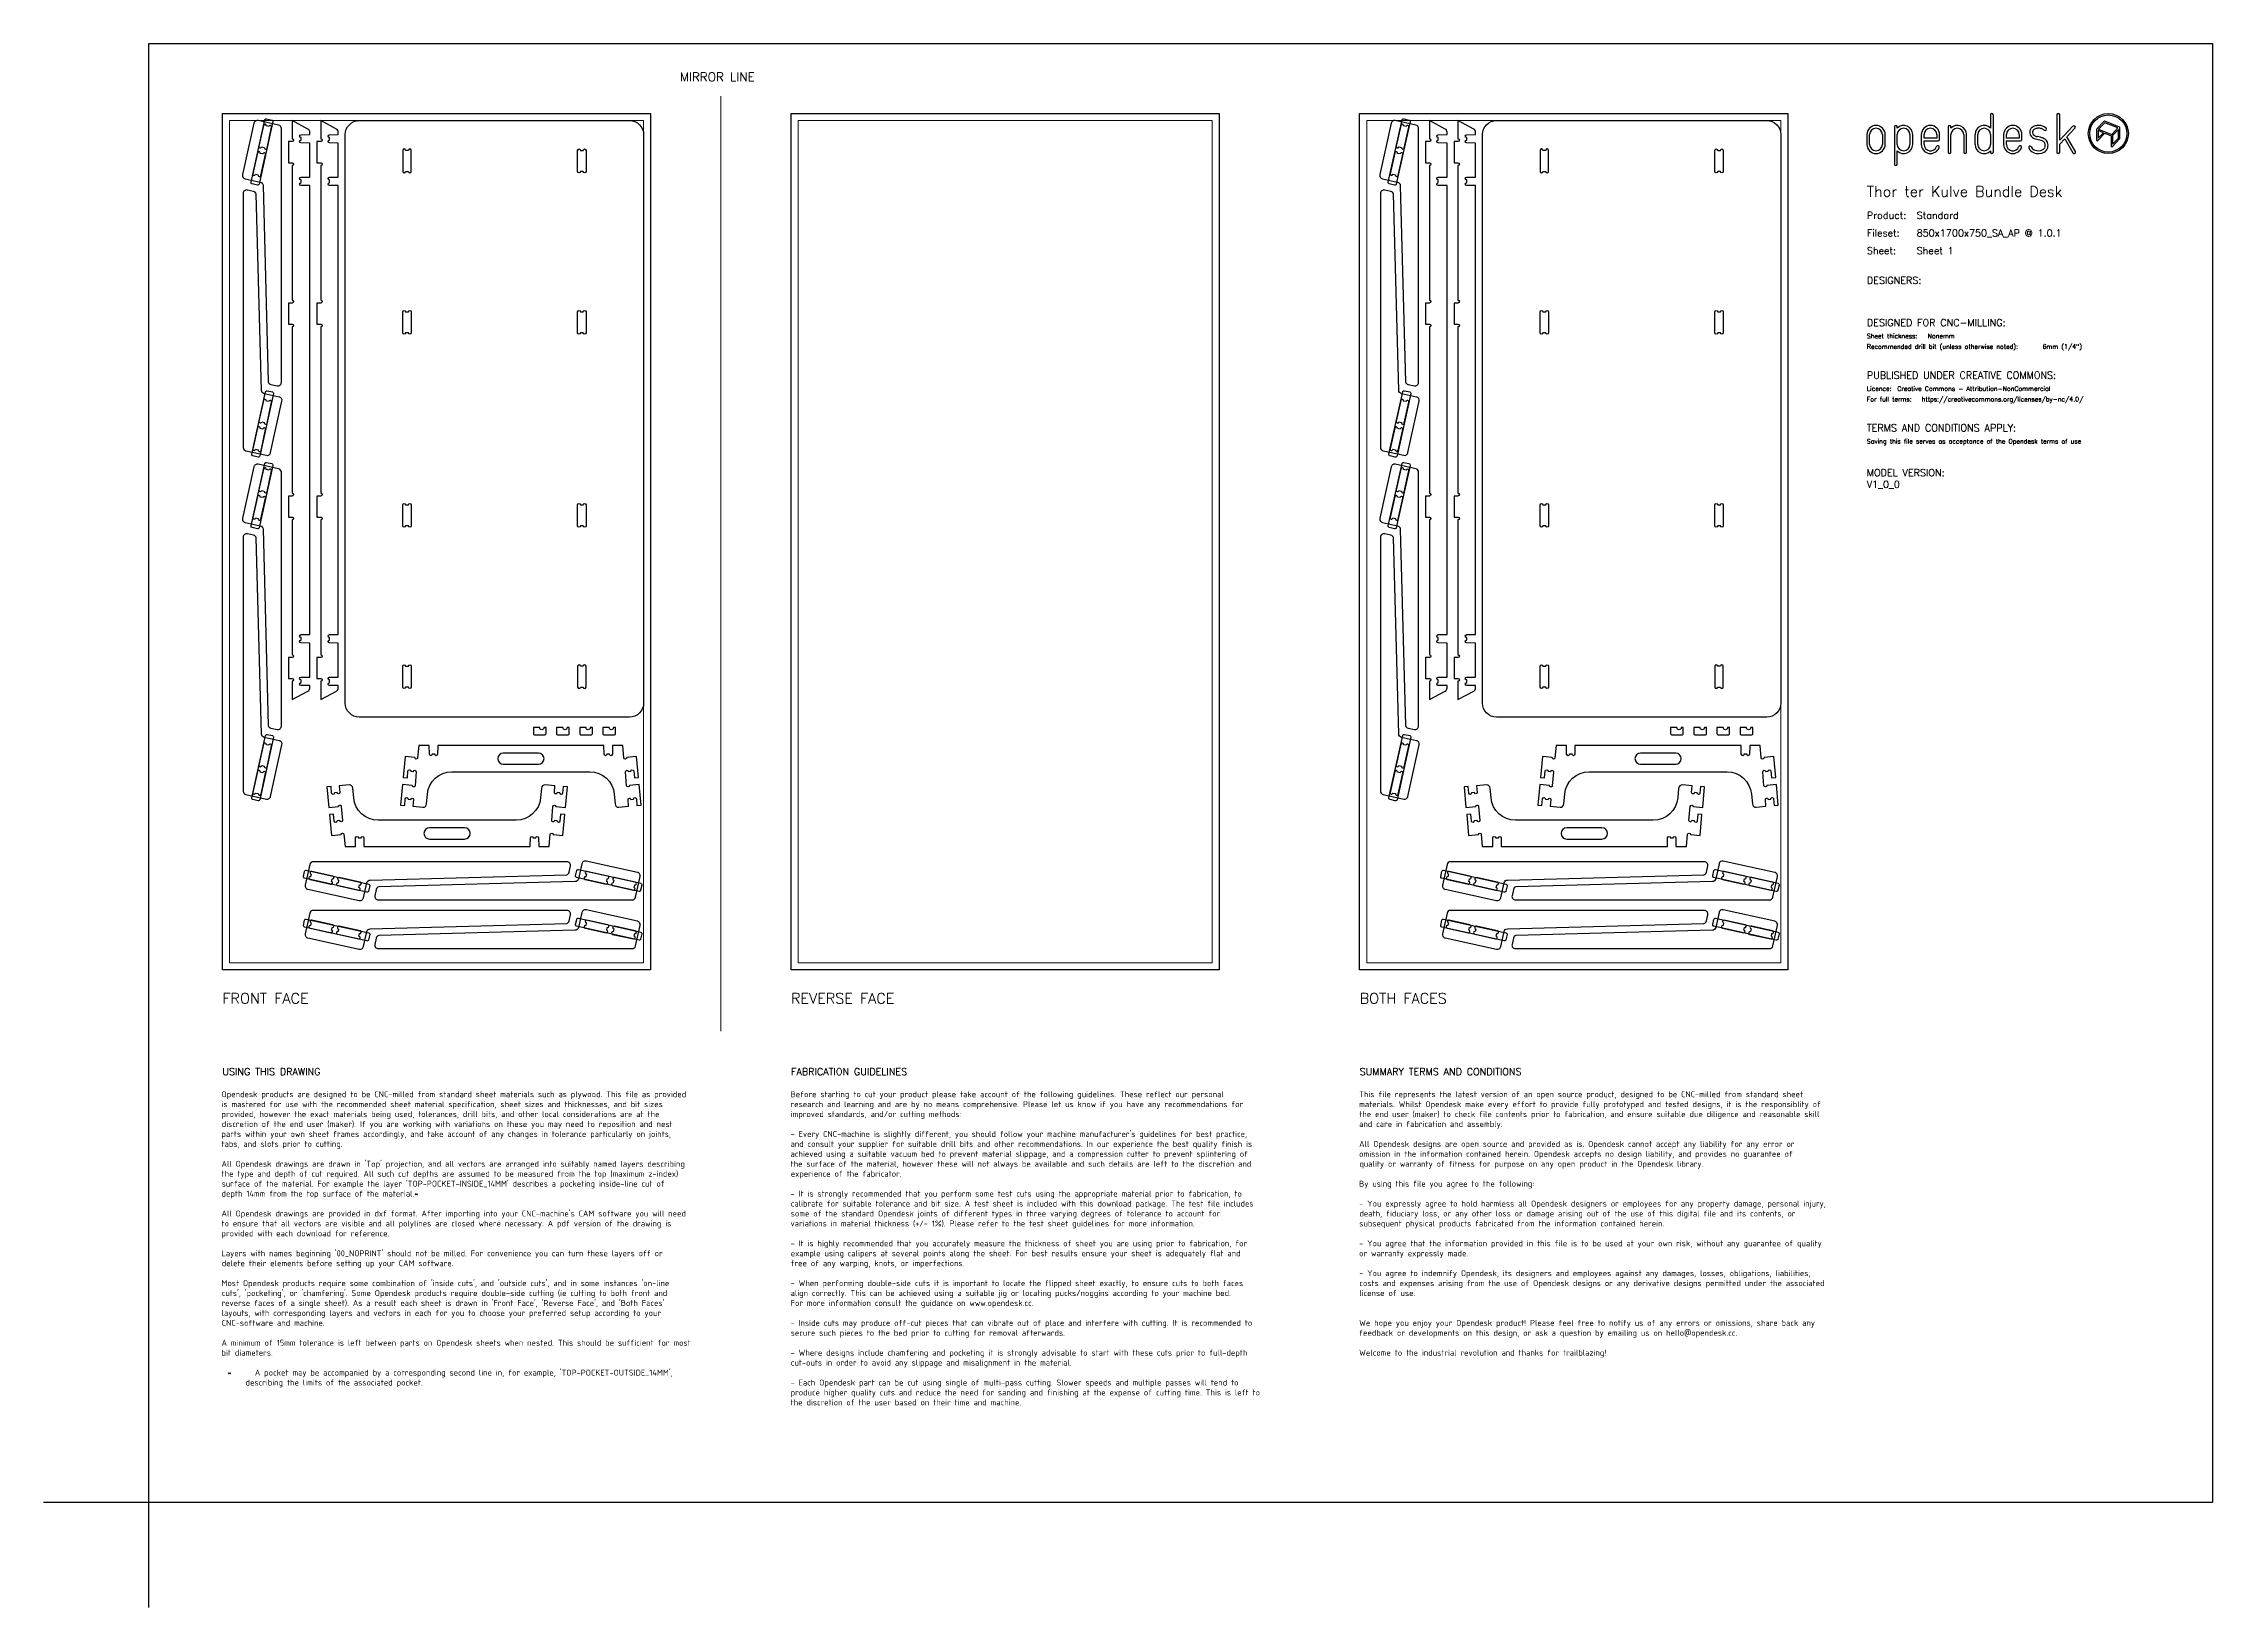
# Model space of a CAD drawing. Header units: millimetres. Extents: x -300 to 5880, y -300 to 4158.
import ezdxf
from ezdxf.enums import TextEntityAlignment as Align

# ---------------------------------------------------------------- set-up
doc = ezdxf.new("R2010")
doc.units = ezdxf.units.MM
doc.layers.add('00-NOPRINT_TEXT', color=7, linetype='Continuous', lineweight=25)
doc.layers.add('00_NOPRINT_TOLERANCE', color=7, linetype='Continuous', lineweight=5)
for name, color, linetype, lineweight, true_color in [('BOARD_$TH-NOMINAL', 3, 'Continuous', 30, 0x00ff00), ('TOP-CUT-INSIDE_24.000MM', 5, 'Continuous', 25, 0x0300ff), ('TOP-CUT-OUTSIDE_24.000MM', 140, 'Continuous', 25, 0x00a2ff), ('TOP-POCKET-INSIDE_11.700MM', 120, 'Continuous', 25, 0x00ffab), ('TOP-POCKET-INSIDE_12.000MM', 140, 'Continuous', 25, 0x00b1ff)]:
    doc.layers.add(name, color=color, linetype=linetype, lineweight=lineweight, true_color=true_color)
doc.layers.add('TOP-CHAMFER-ONLINE_14MM', color=66, linetype='Continuous', true_color=0x518017)
doc.styles.add('OD-ISOCP-17_221', font='isocp.shx')
doc.styles.add('OD-ISOCP-17_222', font='isocp.shx')
doc.styles.add('OD-ISOCP-17_223', font='isocp.shx')
doc.styles.add('OD-ISOCP-17_224', font='isocp.shx')
doc.styles.add('OD-ISOCP-17_225', font='isocp.shx')
doc.styles.add('OD-ISOCP-17_226', font='isocp.shx')
doc.styles.add('OD-ISOCP-17_227', font='isocp.shx')
doc.styles.add('OD-ISOCP-17_228', font='isocp.shx')
doc.styles.add('OD-ISOCP-17_229', font='isocp.shx')
doc.styles.add('OD-ISOCP-17_230', font='isocp.shx')
doc.styles.add('OD-ISOCP-17_231', font='isocp.shx')
doc.styles.add('OD-ISOCP-17_232', font='isocp.shx')
doc.styles.add('OD-ISOCP-17_233', font='isocp.shx')
doc.styles.add('OD-ISOCP-17_234', font='isocp.shx')
doc.styles.add('OD-ISOCP-17_235', font='isocp.shx')
doc.styles.add('OD-ISOCP-17_236', font='isocp.shx')
doc.styles.add('OD-ISOCP-17_237', font='isocp.shx')
doc.styles.add('OD-ISOCP-17_238', font='isocp.shx')
doc.styles.add('OD-ISOCP-17_239', font='isocp.shx')
doc.styles.add('OD-ISOCP-17_240', font='isocp.shx')
doc.styles.add('OD-ISOCP-17_241', font='isocp.shx')
doc.styles.add('OD-ISOCP-17_242', font='isocp.shx')
doc.styles.add('OD-ISOCP-17_243', font='isocp.shx')
doc.styles.add('OD-ISOCP-17_244', font='isocp.shx')
doc.styles.add('OD-ISOCP-17_245', font='isocp.shx')
doc.styles.add('OD-ISOCP-17_246', font='isocp.shx')
doc.styles.add('OD-ISOCP-17_247', font='isocp.shx')
doc.styles.add('OD-ISOCP-17_248', font='isocp.shx')
doc.styles.add('OD-ISOCP-17_249', font='isocp.shx')
doc.styles.add('OD-ISOCP-17_250', font='isocp.shx')
doc.styles.add('OD-ISOCP-17_251', font='isocp.shx')
doc.styles.add('OD-ISOCP-17_252', font='isocp.shx')
doc.styles.add('OD-ISOCP-17_253', font='isocp.shx')
doc.styles.add('OD-ISOCP-17_254', font='isocp.shx')
doc.styles.add('OD-ISOCP-17_255', font='isocp.shx')
doc.styles.add('OD-ISOCP-17_256', font='isocp.shx')
doc.styles.add('OD-ISOCP-17_257', font='isocp.shx')
doc.styles.add('OD-ISOCP-17_258', font='isocp.shx')
doc.styles.add('OD-ISOCP-17_259', font='isocp.shx')
doc.styles.add('OD-ISOCP-17_260', font='isocp.shx')
doc.styles.add('OD-ISOCP-17_261', font='isocp.shx')
doc.styles.add('OD-ISOCP-17_262', font='isocp.shx')
doc.styles.add('OD-ISOCP-17_263', font='isocp.shx')
doc.styles.add('OD-ISOCP-17_264', font='isocp.shx')
doc.styles.add('OD-ISOCP-17_265', font='isocp.shx')
doc.styles.add('OD-ISOCP-17_266', font='isocp.shx')
doc.styles.add('OD-ISOCP-17_267', font='isocp.shx')
doc.styles.add('OD-ISOCP-17_268', font='isocp.shx')
doc.styles.add('OD-ISOCP-17_269', font='isocp.shx')
doc.styles.add('OD-ISOCP-17_270', font='isocp.shx')
doc.styles.add('OD-ISOCP-17_271', font='isocp.shx')
doc.styles.add('OD-ISOCP-17_272', font='isocp.shx')
doc.styles.add('OD-ISOCP-17_273', font='isocp.shx')
doc.styles.add('OD-ISOCP-17_274', font='isocp.shx')
doc.styles.add('OD-ISOCP-17_275', font='isocp.shx')
doc.styles.add('OD-ISOCP-17_276', font='isocp.shx')
doc.styles.add('OD-ISOCP-17_277', font='isocp.shx')
doc.styles.add('OD-ISOCP-17_278', font='isocp.shx')
doc.styles.add('OD-ISOCP-17_279', font='isocp.shx')
doc.styles.add('OD-ISOCP-17_280', font='isocp.shx')
doc.styles.add('OD-ISOCP-17_281', font='isocp.shx')
doc.styles.add('OD-ISOCP-17_282', font='isocp.shx')
doc.styles.add('OD-ISOCP-17_283', font='isocp.shx')
doc.styles.add('OD-ISOCP-17_284', font='isocp.shx')
doc.styles.add('OD-ISOCP-17_285', font='isocp.shx')
doc.styles.add('OD-ISOCP-17_286', font='isocp.shx')
doc.styles.add('OD-ISOCP-17_287', font='isocp.shx')
doc.styles.add('OD-ISOCP-17_288', font='isocp.shx')
doc.styles.add('OD-SIMPLEX-13_86', font='simplex.shx')
doc.styles.add('OD-SIMPLEX-20_82', font='simplex.shx')
doc.styles.add('OD-SIMPLEX-20_86', font='simplex.shx')
doc.styles.add('OD-SIMPLEX-20_87', font='simplex.shx')
doc.styles.add('OD-SIMPLEX-20_88', font='simplex.shx')
doc.styles.add('OD-SIMPLEX-25_89', font='simplex.shx')
doc.styles.add('OD-SIMPLEX-30_83', font='simplex.shx')
doc.styles.add('OD-SIMPLEX-30_87', font='simplex.shx')
doc.styles.add('OD-SIMPLEX-30_88', font='simplex.shx')
doc.styles.add('OD-SIMPLEX-30_89', font='simplex.shx')

# ---------------------------------------------------------------- blocks, each defined once
blk = doc.blocks.new('Borders Opendesk_7')
at = {"layer": '00-NOPRINT_TEXT'}
for p, q in [((0, 4158), (5880, 4158)), ((0, 0), (0, 4158)), ((5880, 4158), (5880, 0)), ((4895, 3898), (4895, 3870.1)), ((4902.9, 3870.1), (4902.9, 3898)), ((4939.3, 3898), (4939.3, 3870.1)), ((4947.3, 3870.1), (4947.3, 3898)), ((4973.4, 3920.1), (4973.4, 3814.1)), ((4981.3, 3916.7), (4981.3, 3920.1)), ((4981.3, 3870.1), (4981.3, 3898)), ((5017.7, 3898), (5017.7, 3870.1)), ((5025.6, 3870.1), (5025.6, 3898)), ((5050, 3898), (5050, 3870.1)), ((5058, 3888.1), (5058, 3898)), ((5094.4, 3898), (5094.4, 3888.1)), ((5102.3, 3884.1), (5102.3, 3898)), ((5126.6, 3920.1), (5126.6, 3848)), ((5134.5, 3916.7), (5134.5, 3920.1)), ((5134.5, 3848), (5134.5, 3898)), ((5170.9, 3898), (5170.9, 3848)), ((5178.9, 3848), (5178.9, 3898)), ((5203, 3898), (5203, 3870.1)), ((5211, 3870.1), (5211, 3898)), ((5247.4, 3954), (5247.4, 3916.7)), ((5247.4, 3898), (5247.4, 3870.1)), ((5255.3, 3848), (5255.3, 3954)), ((5284.6, 3898), (5284.6, 3870.1)), ((5292.6, 3888.1), (5292.6, 3898)), ((5329, 3898), (5329, 3888.1)), ((5336.9, 3884.1), (5336.9, 3898)), ((5436.4, 3954), (5436.4, 3848)), ((5444.4, 3881.9), (5444.4, 3954)), ((5482.1, 3922), (5444.4, 3881.9)), ((5464.8, 3892.1), (5487.9, 3916.6)), ((5549.5, 3912.6), (5549.5, 3882.2)), ((5570.5, 3935.8), (5550.1, 3914)), ((5553.1, 3880.8), (5572.9, 3901.9)), ((5553.7, 3909.6), (5553.7, 3887.4)), ((5568.8, 3903.5), (5553.7, 3909.6)), ((5553.7, 3887.4), (5568.8, 3903.5)), ((5572.6, 3931.9), (5555.2, 3913.4)), ((5555.2, 3913.4), (5592.6, 3898.3)), ((5610, 3916.9), (5572.6, 3931.9)), ((5614.4, 3919.6), (5572.8, 3936.3)), ((5572.9, 3901.9), (5591.1, 3894.5)), ((5591.1, 3894.5), (5591.1, 3865.5)), ((5592.6, 3898.3), (5610, 3916.9)), ((5611.5, 3912.4), (5595.2, 3895.1)), ((5595.2, 3895.1), (5595.2, 3870.7)), ((5611.5, 3888.1), (5611.5, 3912.4)), ((5615.7, 3887.3), (5615.7, 3917.6)), ((4981.3, 3814.1), (4981.3, 3851.4)), ((5094.4, 3888.1), (5058, 3888.1)), ((5058, 3870.1), (5058, 3880.1)), ((5058, 3880.1), (5098.3, 3880.1)), ((5247.4, 3851.4), (5247.4, 3848)), ((5329, 3888.1), (5292.6, 3888.1)), ((5292.6, 3870.1), (5292.6, 3880.1)), ((5292.6, 3880.1), (5332.9, 3880.1)), ((5444.4, 3870.4), (5459.1, 3886)), ((5444.4, 3848), (5444.4, 3870.4)), ((5459.1, 3886), (5482.1, 3846)), ((5489, 3850), (5464.8, 3892.1)), ((5594.7, 3864.1), (5615.1, 3885.8)), ((5595.2, 3870.7), (5611.5, 3888.1)), ((0, 0), (-300, 0)), ((0, -300), (0, 0)), ((5880, 0), (0, 0))]:
    blk.add_line(p, q, dxfattribs=at)
for radius in [57, 52.9]:
    blk.add_circle((5582.9, 3901), radius, dxfattribs=at)
for centre, radius, start, end in [((5251.3, 3954), 3.97, 0, 180), ((5440.4, 3954), 3.97, 0, 180), ((4921.1, 3898), 26.1, 0, 180), ((4921.1, 3898), 18.2, 0, 180), ((4977.3, 3920.1), 3.97, 0, 180), ((4999.5, 3898), 26.1, 0, 134.13157), ((4999.5, 3898), 18.2, 0, 180), ((5076.2, 3898), 26.1, 0, 180), ((5076.2, 3898), 18.2, 0, 180), ((5130.6, 3920.1), 3.97, 0, 180), ((5152.7, 3898), 26.1, 0, 134.13157), ((5152.7, 3898), 18.2, 0, 180), ((5229.2, 3898), 26.1, 45.86843, 180), ((5229.2, 3898), 18.2, 0, 180), ((5310.8, 3898), 26.1, 0, 180), ((5310.8, 3898), 18.2, 0, 180), ((5377.2, 3904.5), 18.3, 167.09639, 235.84532), ((5375.9, 3904.8), 16.9, 150.51394, 167.04891), ((5377.5, 3903.4), 19, 138.98821, 149.26699), ((5377.5, 3903.4), 19, 127.9168, 138.98821), ((5380.5, 3899.5), 24, 111.70118, 127.9168), ((5377.2, 3904.5), 10.3, 167.96032, 235.86134), ((5375.9, 3904.8), 8.99, 151.05191, 168.02381), ((5377.5, 3903.4), 11.1, 138.98821, 148.80915), ((5377.5, 3903.4), 11.1, 127.9168, 138.98821), ((5380.5, 3899.5), 16, 111.70118, 127.9168), ((5382, 3911.6), 18.9, 235.85111, 248.09121), ((5383.5, 3891.9), 32.1, 90, 111.70118), ((5383.5, 3891.9), 24.2, 90, 111.70118), ((5388.7, 3928.4), 37, 248.09121, 257.53847), ((5383.5, 3878.8), 45.3, 80.71035, 90), ((5383.5, 3878.8), 37.3, 80.71035, 90), ((5385.9, 3893.2), 22.7, 71.50348, 80.71035), ((5385.9, 3893.2), 30.7, 71.50348, 80.71035), ((5387.1, 3896.7), 19, 61.03556, 71.50348), ((5387.1, 3896.7), 26.9, 61.03556, 71.50348), ((5387.1, 3896.7), 19, 46.7983, 61.03556), ((5387.1, 3896.7), 26.9, 46.7983, 61.03556), ((5402.8, 3913.5), 3.97, 226.7983, 46.7983), ((5485, 3919.3), 3.97, 316.71352, 136.71352), ((5551.6, 3912.6), 2.06, 136.76961, 180), ((5572, 3934.4), 2.06, 68.07144, 136.76961), ((5613.6, 3917.6), 2.06, 0, 68.07144), ((4921.1, 3870.1), 26.1, 180, 0), ((4921.1, 3870.1), 18.2, 180, 0), ((4999.5, 3870.1), 18.2, 180, 0), ((4999.5, 3870.1), 26.1, 225.86843, 0), ((5076.2, 3870.1), 26.1, 180, 340.02575), ((5076.2, 3870.1), 18.2, 180, 340.02575), ((5097, 3862.6), 3.97, 340.02575, 160.02575), ((5098.3, 3884.1), 3.97, 270, 0), ((5130.6, 3848), 3.97, 180, 0), ((5174.9, 3848), 3.97, 180, 0), ((5229.2, 3870.1), 26.1, 180, 314.13157), ((5229.2, 3870.1), 18.2, 180, 0), ((5251.3, 3848), 3.97, 180, 0), ((5310.8, 3870.1), 26.1, 180, 340.02575), ((5310.8, 3870.1), 18.2, 180, 340.02575), ((5331.6, 3862.6), 3.97, 340.02575, 160.02575), ((5332.9, 3884.1), 3.97, 270, 0), ((5359.7, 3861.7), 3.97, 24.78597, 204.78597), ((5380.2, 3871.2), 26.6, 204.78597, 247.9544), ((5380.2, 3871.2), 18.7, 204.78597, 247.9544), ((5382, 3911.6), 26.9, 235.85111, 248.09121), ((5383.5, 3879.3), 35.4, 247.9544, 298.20261), ((5388.7, 3928.4), 44.9, 248.09121, 257.53847), ((5383.5, 3879.3), 27.4, 247.9544, 298.20261), ((5300, 3526.6), 366.5, 76.19474, 77.53847), ((5300, 3526.6), 374.5, 76.19474, 77.53847), ((5372.7, 3822.5), 61.9, 69.1442, 76.19474), ((5372.7, 3822.5), 69.8, 69.1442, 76.19474), ((5389.5, 3866.6), 14.6, 38.92909, 69.1442), ((5390.6, 3866.1), 12.5, 298.20261, 343.80333), ((5389.5, 3866.6), 22.5, 38.92909, 69.1442), ((5390.6, 3866.1), 20.4, 298.20261, 343.80333), ((5393.9, 3870.2), 8.99, 17.58344, 38.92909), ((5385.6, 3867.6), 17.6, 343.80333, 17.58344), ((5393.9, 3870.2), 16.9, 17.58344, 38.92909), ((5385.6, 3867.6), 25.5, 343.80333, 17.58344), ((5440.4, 3848), 3.97, 180, 0), ((5485.5, 3848), 3.97, 209.84173, 29.84173), ((5551.6, 3882.2), 2.06, 180, 316.76961), ((5593.2, 3865.5), 2.06, 180, 316.76961), ((5613.6, 3887.3), 2.06, 316.76961, 0), ((4977.3, 3814.1), 3.97, 180, 0)]:
    blk.add_arc(centre, radius, start, end, dxfattribs=at)
at = {"layer": '00_NOPRINT_TOLERANCE', "ltscale": 0.379202}
for p, q in [((210, 3958), (1430, 3958)), ((210, 1518), (210, 3958)), ((1430, 3958), (1430, 1518)), ((1830, 3958), (3050, 3958)), ((1830, 1518), (1830, 3958)), ((3050, 3958), (3050, 1518)), ((3450, 3958), (4670, 3958)), ((3450, 1518), (3450, 3958)), ((4670, 3958), (4670, 1518)), ((1430, 1518), (210, 1518)), ((3050, 1518), (1830, 1518)), ((4670, 1518), (3450, 1518))]:
    blk.add_line(p, q, dxfattribs=at)
at = {"layer": '00_NOPRINT_TOLERANCE', "ltscale": 0.379043}
blk.add_line((1630, 1343.2), (1630, 4008), dxfattribs=at)
at = {"layer": '00_NOPRINT_TOLERANCE', "ltscale": 0.380876}
for p, q in [((230, 3938), (1410, 3938)), ((1850, 3938), (3030, 3938)), ((3470, 3938), (4650, 3938)), ((1410, 1538), (230, 1538)), ((3030, 1538), (1850, 1538)), ((4650, 1538), (3470, 1538))]:
    blk.add_line(p, q, dxfattribs=at)
at = {"layer": '00_NOPRINT_TOLERANCE', "ltscale": 0.380023}
for p, q in [((230, 1538), (230, 3938)), ((1410, 3938), (1410, 1538)), ((1850, 1538), (1850, 3938)), ((3030, 3938), (3030, 1538)), ((3470, 1538), (3470, 3938)), ((4650, 3938), (4650, 1538))]:
    blk.add_line(p, q, dxfattribs=at)
at = {"layer": 'BOARD_$TH-NOMINAL'}
for p, q in [((210, 3958), (1430, 3958)), ((210, 1518), (210, 3958)), ((1430, 3958), (1430, 1518)), ((1830, 3958), (3050, 3958)), ((1830, 1518), (1830, 3958)), ((3050, 3958), (3050, 1518)), ((3450, 3958), (4670, 3958)), ((3450, 1518), (3450, 3958)), ((4670, 3958), (4670, 1518)), ((1430, 1518), (210, 1518)), ((3050, 1518), (1830, 1518)), ((4670, 1518), (3450, 1518))]:
    blk.add_line(p, q, dxfattribs=at)
at = {"layer": '00-NOPRINT_TEXT'}
for s, height, style, p in [('MIRROR LINE', 25, 'OD-SIMPLEX-25_89', (1513.3, 4049.9)), ('Thor ter Kulve Bundle Desk', 30, 'OD-SIMPLEX-30_83', (4895, 3720.9)), ('Product:', 20, 'OD-SIMPLEX-20_82', (4895, 3657.9)), ('Standard', 20, 'OD-SIMPLEX-20_82', (5036.9, 3657.9)), ('Fileset:', 20, 'OD-SIMPLEX-20_82', (4895, 3607.7)), ('850x1700x750_SA_AP @ 1.0.1', 20, 'OD-SIMPLEX-20_82', (5036.9, 3607.6)), ('Sheet:', 20, 'OD-SIMPLEX-20_82', (4895, 3557.4)), ('Sheet 1', 20, 'OD-SIMPLEX-20_82', (5036.9, 3557.5)), ('DESIGNERS:', 20, 'OD-SIMPLEX-20_82', (4895, 3472.4)), ('DESIGNED FOR CNC-MILLING:', 20, 'OD-SIMPLEX-20_82', (4895, 3352.4)), ('Sheet thickness:', 13, 'OD-SIMPLEX-13_86', (4895, 3317.4)), ('Recommended drill bit (unless otherwise noted):', 13, 'OD-SIMPLEX-13_86', (4895, 3287.4)), ('Nonemm', 13, 'OD-SIMPLEX-13_86', (5068.3, 3317.4)), ('6mm (1/4")', 13, 'OD-SIMPLEX-13_86', (5395.5, 3287.4)), ('PUBLISHED UNDER CREATIVE COMMONS:', 20, 'OD-SIMPLEX-20_82', (4895, 3202.4)), ('Licence:', 13, 'OD-SIMPLEX-13_86', (4895, 3167.4)), ('Creative Commons - Attribution-NonCommercial', 13, 'OD-SIMPLEX-13_86', (4981.5, 3167.4)), ('https://creativecommons.org/licenses/by-nc/4.0/', 13, 'OD-SIMPLEX-13_86', (5051.1, 3137.4)), ('For full terms:', 13, 'OD-SIMPLEX-13_86', (4895, 3137.4)), ('TERMS AND CONDITIONS APPLY:', 20, 'OD-SIMPLEX-20_82', (4895, 3052.3)), ('Saving this file serves as acceptance of the Opendesk terms of use ', 13, 'OD-SIMPLEX-13_86', (4895, 3017.3))]:
    blk.add_text(s, height=height, dxfattribs=dict(at, style=style)).set_placement(p)
at = {"layer": '00-NOPRINT_TEXT', "color": 7}
for s, height, style, p in [('FRONT FACE', 30, 'OD-SIMPLEX-30_89', (210, 1451.3)), ('REVERSE FACE', 30, 'OD-SIMPLEX-30_88', (1830, 1451.3)), ('BOTH FACES', 30, 'OD-SIMPLEX-30_87', (3450, 1451.3)), ('USING THIS DRAWING', 20, 'OD-SIMPLEX-20_88', (210, 1237.4)), ('FABRICATION GUIDELINES', 20, 'OD-SIMPLEX-20_87', (1830, 1237.4)), ('SUMMARY TERMS AND CONDITIONS', 20, 'OD-SIMPLEX-20_86', (3450, 1237.4))]:
    blk.add_text(s, height=height, dxfattribs=dict(at, style=style)).set_placement(p, align=Align.TOP_LEFT)
for s, style, p in [('Opendesk products are designed to be CNC-milled from standard sheet materials such as plywood. This file as provided', 'OD-ISOCP-17_265', (207.4, 1154.7)), ('is mastered for use with the recommended sheet material specification, sheet sizes and thicknesses, and bit sizes', 'OD-ISOCP-17_266', (207.4, 1126.3)), ('provided, however the exact materials being used, tolerances, drill bits, and other local considerations are at the', 'OD-ISOCP-17_267', (207.4, 1098)), ('research and learning and are by no means comprehensive. Please let us know if you have any recommendations for', 'OD-ISOCP-17_241', (1828.7, 1126.3)), ('Before starting to cut your product please take account of the following guidelines. These reflect our personal', 'OD-ISOCP-17_240', (1828.7, 1154.7)), ('improved standards, and/or cutting methods:', 'OD-ISOCP-17_242', (1828.7, 1098)), ('the end user (maker) to check file contents prior to fabrication, and ensure suitable due diligence and reasonable skill', 'OD-ISOCP-17_223', (3448.5, 1098)), ('This file represents the latest version of an open source product, designed to be CNC-milled from standard sheet', 'OD-ISOCP-17_221', (3448.5, 1154.7)), ('materials. Whilst Opendesk make every effort to provide fully prototyped and tested designs, it is the responsiblity of', 'OD-ISOCP-17_222', (3448.5, 1126.3)), ('parts within your own sheet frames accordingly, and take account of any changes in tolerance particularly on joints,', 'OD-ISOCP-17_269', (207.4, 1041.3)), ('discretion of the end user (maker). If you are working with variations on these you may need to reposition and nest', 'OD-ISOCP-17_268', (208.1, 1069.7)), ("- Every CNC-machine is slightly different, you should follow your machine manufacturer's guidelines for best practice,", 'OD-ISOCP-17_243', (1828.7, 1041.3)), ('and care in fabrication and assembly.', 'OD-ISOCP-17_224', (3448.5, 1069.7)), ('tabs, and slots prior to cutting.', 'OD-ISOCP-17_270', (207.4, 1013)), ('and consult your supplier for suitable drill bits and other recommendations. In our experience the best quality finish is', 'OD-ISOCP-17_244', (1828.7, 1013)), ('achieved using a suitable vacuum bed to prevent material slippage, and a compression cutter to prevent splintering of', 'OD-ISOCP-17_245', (1828.7, 984.7)), ('All Opendesk designs are open source and provided as is. Opendesk cannot accept any liability for any error or', 'OD-ISOCP-17_225', (3448.5, 1013)), ('omission in the information contained herein. Opendesk accepts no design liability, and provides no guarantee of', 'OD-ISOCP-17_226', (3448.5, 984.7)), ('the type and depth of cut required. All such cut depths are assumed to be measured from the top (maximum z-index)', 'OD-ISOCP-17_272', (207.4, 928)), ("All Opendesk drawings are drawn in 'Top' projection, and all vectors are arranged into suitably named layers describing", 'OD-ISOCP-17_271', (207.4, 956.3)), ('the surface of the material, however these will not always be available and such details are left to the discretion and', 'OD-ISOCP-17_246', (1828.7, 956.3)), ('experience of the fabricator.', 'OD-ISOCP-17_247', (1829.2, 928)), ('quality or warranty of fitness for purpose on any open product in the Opendesk library.', 'OD-ISOCP-17_227', (3449.1, 956.3)), ('depth 14mm from the top surface of the material.*', 'OD-ISOCP-17_274', (207.4, 871.3)), ("surface of the material. For example the layer 'TOP-POCKET-INSIDE_14MM' describes a pocketing inside-line cut of", 'OD-ISOCP-17_273', (208, 899.7)), ('- It is strongly recommended that you perform some test cuts using the appropriate material prior to fabrication, to', 'OD-ISOCP-17_248', (1828.7, 871.3)), ('By using this file you agree to the following:', 'OD-ISOCP-17_228', (3448.5, 899.7)), ('to ensure that all vectors are visible and all polylines are closed where necessary. A pdf version of the drawing is', 'OD-ISOCP-17_276', (207.4, 786.3)), ("All Opendesk drawings are provided in dxf format. After importing into your CNC-machine's CAM software you will need", 'OD-ISOCP-17_275', (207.4, 814.7)), ('variations in material thickness (+/- 1%). Please refer to the test sheet guidelines for more information.', 'OD-ISOCP-17_251', (1828.7, 786.3)), ('some of the standard Opendesk joints of different types in three varying degrees of tolerance to account for', 'OD-ISOCP-17_250', (1829.2, 814.7)), ('calibrate for suitable tolerance and bit size. A test sheet is included with this download package. The test file includes', 'OD-ISOCP-17_249', (1829.3, 843)), ('- You expressly agree to hold harmless all Opendesk designers or employees for any property damage, personal injury,', 'OD-ISOCP-17_229', (3448.5, 843)), ('subsequent physical products fabricated from the information contained herein.', 'OD-ISOCP-17_231', (3449, 786.3)), ('death, fiduciary loss, or any other loss or damage arising out of the use of this digital file and its contents, or', 'OD-ISOCP-17_230', (3449.1, 814.7)), ('provided with each download for reference.', 'OD-ISOCP-17_277', (207.4, 758)), ('- It is highly recommended that you accurately measure the thickness of sheet you are using prior to fabrication, for', 'OD-ISOCP-17_252', (1828.7, 729.7)), ('- You agree that the information provided in this file is to be used at your own risk, without any guarantee of quality', 'OD-ISOCP-17_232', (3448.5, 729.7)), ("Layers with names beginning '00_NOPRINT' should not be milled. For convenience you can turn these layers off or", 'OD-ISOCP-17_278', (207.4, 701.3)), ('delete their elements before setting up your CAM software.', 'OD-ISOCP-17_279', (208.1, 673)), ('free of any warping, knots, or imperfections.', 'OD-ISOCP-17_254', (1828.7, 673)), ('example using calipers at several points along the sheet. For best results ensure your sheet is adequately flat and', 'OD-ISOCP-17_253', (1829.2, 701.3)), ('or warranty expressly made.', 'OD-ISOCP-17_233', (3448.5, 701.3)), ("Most Opendesk products require some combination of 'inside cuts', and 'outside cuts', and in some instances 'on-line", 'OD-ISOCP-17_280', (207.4, 616.3)), ('- When performing double-side cuts it is important to locate the flipped sheet exactly, to ensure cuts to both faces', 'OD-ISOCP-17_255', (1828.7, 616.3)), ('- You agree to indemnify Opendesk, its designers and employees against any damages, losses, obligations, liabilities,', 'OD-ISOCP-17_234', (3448.5, 644.7)), ('costs and expenses arising from the use of Opendesk designs or any derivative designs permitted under the associated', 'OD-ISOCP-17_235', (3449.1, 616.3)), ("reverse faces of a single sheet). As a result each sheet is drawn in 'Front Face', 'Reverse Face', and 'Both Faces'", 'OD-ISOCP-17_282', (207.4, 559.7)), ("cuts', 'pocketing', or 'chamfering'. Some Opendesk products require double-side cutting (ie cutting to both front and", 'OD-ISOCP-17_281', (208.1, 588)), ('align correctly. This can be achieved using a suitable jig or locating pucks/noggins according to your machine bed.', 'OD-ISOCP-17_256', (1828.7, 588)), ('For more information consult the guidance on www.opendesk.cc.', 'OD-ISOCP-17_257', (1828.7, 559.7)), ('license of use.', 'OD-ISOCP-17_236', (3448.8, 588)), ('layouts, with corresponding layers and vectors in each for you to choose your preferred setup according to your', 'OD-ISOCP-17_283', (207.8, 531.3)), ('CNC-software and machine.', 'OD-ISOCP-17_284', (208.2, 503)), ('- Inside cuts may produce off-cut pieces that can vibrate out of place and interfere with cutting. It is recommended to', 'OD-ISOCP-17_258', (1828.7, 503)), ('We hope you enjoy your Opendesk product! Please feel free to notify us of any errors or omissions, share back any', 'OD-ISOCP-17_237', (3448.5, 503)), ('A minimum of 15mm tolerance is left between parts on Opendesk sheets when nested. This should be sufficient for most', 'OD-ISOCP-17_285', (207.4, 446.3)), ('bit diameters.', 'OD-ISOCP-17_286', (207.4, 418)), ('- Where designs include chamfering and pocketing it is strongly advisable to start with these cuts prior to full-depth', 'OD-ISOCP-17_260', (1828.7, 418)), ('secure such pieces to the bed prior to cutting for removal afterwards.', 'OD-ISOCP-17_259', (1829.2, 474.7)), ('Welcome to the industrial revolution and thanks for trailblazing!', 'OD-ISOCP-17_239', (3448.5, 418)), ('feedback or developments on this design, or ask a question by emailing us on hello@opendesk.cc.', 'OD-ISOCP-17_238', (3448.5, 474.7)), ("*      A pocket may be accompanied by a corresponding second line in, for example, 'TOP-POCKET-OUTSIDE_14MM',", 'OD-ISOCP-17_287', (224.4, 361.3)), ('cut-outs in order to avoid any slippage and misalignment in the material.', 'OD-ISOCP-17_261', (1829.3, 389.7)), ('describing the limits of the associated pocket.', 'OD-ISOCP-17_288', (276.1, 333)), ('- Each Opendesk part can be cut using single of multi-pass cutting. Slower speeds and multiple passes will tend to', 'OD-ISOCP-17_262', (1828.7, 333)), ('produce higher quality cuts and reduce the need for sanding and finishing at the expense of cutting time. This is left to', 'OD-ISOCP-17_263', (1828.7, 304.7)), ('the discretion of the user based on their time and machine.', 'OD-ISOCP-17_264', (1828.7, 276.3))]:
    blk.add_text(s, height=17, dxfattribs=dict(at, style=style)).set_placement(p)

msp = doc.modelspace()

# ---------------------------------------------------------------- linework, layer by layer
at = {"layer": 'TOP-CHAMFER-ONLINE_14MM'}
for points in [[(600, 3938), (1370, 3938, -0.414214), (1410, 3898), (1410, 2278, -0.414214), (1370, 2238), (600, 2238, -0.414214), (560, 2278), (560, 3898, -0.414214)], [(3840, 3938), (4610, 3938, -0.414214), (4650, 3898), (4650, 2278, -0.414214), (4610, 2238), (3840, 2238, -0.414214), (3800, 2278), (3800, 3898, -0.414214)]]:
    msp.add_lwpolyline(points, format="xyb", close=True, dxfattribs=at)
at = {"layer": 'TOP-CUT-INSIDE_24.000MM'}
for points in [[(334.9, 3922.6, 1), (327.1, 3924.3), (313.9, 3864.8, 1), (321.7, 3863), (329.4, 3861.4, 1), (337.2, 3859.6), (350.3, 3919.2, 1), (342.5, 3920.9)], [(3574.9, 3922.6, 1), (3567.1, 3924.3), (3553.9, 3864.8, 1), (3561.7, 3863), (3569.4, 3861.4, 1), (3577.2, 3859.6), (3590.3, 3919.2, 1), (3582.5, 3920.9)], [(309.9, 3062.3), (296.8, 3002.8, 1), (304.6, 3001.1), (312.2, 2999.4, 1), (320, 2997.6), (333.2, 3057.2, 1), (325.4, 3058.9), (317.8, 3060.6, 1)], [(3549.9, 3062.3), (3536.8, 3002.8, 1), (3544.6, 3001.1), (3552.2, 2999.4, 1), (3560, 2997.6), (3573.2, 3057.2, 1), (3565.4, 3058.9), (3557.8, 3060.6, 1)], [(337.2, 2880.2), (350.3, 2939.8, 1), (342.5, 2941.5), (334.9, 2943.2, 1), (327.1, 2944.9), (313.9, 2885.3, 1), (321.7, 2883.6), (329.4, 2881.9, 1)], [(3577.2, 2880.2), (3590.3, 2939.8, 1), (3582.5, 2941.5), (3574.9, 2943.2, 1), (3567.1, 2944.9), (3553.9, 2885.3, 1), (3561.7, 2883.6), (3569.4, 2881.9, 1)], [(1010.3, 2135.5, 1), (1010.3, 2103.5), (1110.3, 2103.5, 1), (1110.3, 2135.5)], [(4250.3, 2135.5, 1), (4250.3, 2103.5), (4350.3, 2103.5, 1), (4350.3, 2135.5)], [(325.4, 2079.5), (317.8, 2081.2, 1), (309.9, 2082.9), (296.8, 2023.3, 1), (304.6, 2021.6), (312.2, 2019.9, 1), (320, 2018.2), (333.2, 2077.8, 1)], [(3565.4, 2079.5), (3557.8, 2081.2, 1), (3549.9, 2082.9), (3536.8, 2023.3, 1), (3544.6, 2021.6), (3552.2, 2019.9, 1), (3560, 2018.2), (3573.2, 2077.8, 1)], [(900.2, 1922.5), (800.2, 1922.5, 1), (800.2, 1890.5), (900.2, 1890.5, 1)], [(4140.2, 1922.5), (4040.2, 1922.5, 1), (4040.2, 1890.5), (4140.2, 1890.5, 1)], [(459.6, 1774.9), (519.2, 1761.7, 1), (520.9, 1769.5), (522.6, 1777.1, 1), (524.3, 1784.9), (464.8, 1798.1, 1), (463.1, 1790.3), (461.4, 1782.7, 1)], [(3699.6, 1774.9), (3759.2, 1761.7, 1), (3760.9, 1769.5), (3762.6, 1777.1, 1), (3764.3, 1784.9), (3704.8, 1798.1, 1), (3703.1, 1790.3), (3701.4, 1782.7, 1)], [(1386.3, 1767.8), (1326.8, 1780.9, 1), (1325, 1773.1), (1323.4, 1765.5, 1), (1321.6, 1757.7), (1381.2, 1744.6, 1), (1382.9, 1752.4), (1384.6, 1760, 1)], [(4626.3, 1767.8), (4566.8, 1780.9, 1), (4565, 1773.1), (4563.4, 1765.5, 1), (4561.6, 1757.7), (4621.2, 1744.6, 1), (4622.9, 1752.4), (4624.6, 1760, 1)], [(459.6, 1636), (519.2, 1622.8, 1), (520.9, 1630.6), (522.6, 1638.2, 1), (524.3, 1646.1), (464.8, 1659.2, 1), (463.1, 1651.4), (461.4, 1643.8, 1)], [(1386.3, 1628.9), (1326.8, 1642.1, 1), (1325, 1634.3), (1323.4, 1626.6, 1), (1321.6, 1618.8), (1381.2, 1605.7, 1), (1382.9, 1613.5), (1384.6, 1621.1, 1)], [(3699.6, 1636), (3759.2, 1622.8, 1), (3760.9, 1630.6), (3762.6, 1638.2, 1), (3764.3, 1646.1), (3704.8, 1659.2, 1), (3703.1, 1651.4), (3701.4, 1643.8, 1)], [(4626.3, 1628.9), (4566.8, 1642.1, 1), (4565, 1634.3), (4563.4, 1626.6, 1), (4561.6, 1618.8), (4621.2, 1605.7, 1), (4622.9, 1613.5), (4624.6, 1621.1, 1)]]:
    msp.add_lwpolyline(points, format="xyb", close=True, dxfattribs=at)
for points in [[(325.1, 3842.9), (317.8, 3844.4, 1), (310, 3846.2), (296.9, 3786.6, 1), (304.7, 3784.9), (311.9, 3783.3, 1), (319.7, 3781.6), (332.9, 3841.1, 1), (325.1, 3842.9)], [(3565.1, 3842.9), (3557.8, 3844.4, 1), (3550, 3846.2), (3536.9, 3786.6, 1), (3544.7, 3784.9), (3551.9, 3783.3, 1), (3559.7, 3781.6), (3572.9, 3841.1, 1), (3565.1, 3842.9)], [(322, 3079.1), (329.3, 3077.5, 1), (337.1, 3075.8), (350.2, 3135.4, 1), (342.4, 3137.1), (335.2, 3138.7, 1), (327.4, 3140.4), (314.2, 3080.9, 1), (322, 3079.1)], [(3562, 3079.1), (3569.3, 3077.5, 1), (3577.1, 3075.8), (3590.2, 3135.4, 1), (3582.4, 3137.1), (3575.2, 3138.7, 1), (3567.4, 3140.4), (3554.2, 3080.9, 1), (3562, 3079.1)], [(319.7, 2802.1), (332.9, 2861.7, 1), (325.1, 2863.4), (317.8, 2865, 1), (310, 2866.7), (296.9, 2807.2, 1), (304.7, 2805.4), (311.9, 2803.8, 1), (319.7, 2802.1)], [(3559.7, 2802.1), (3572.9, 2861.7, 1), (3565.1, 2863.4), (3557.8, 2865, 1), (3550, 2866.7), (3536.9, 2807.2, 1), (3544.7, 2805.4), (3551.9, 2803.8, 1), (3559.7, 2802.1)], [(337.1, 2096.4), (350.2, 2155.9, 1), (342.4, 2157.6), (335.2, 2159.2, 1), (327.4, 2161), (314.2, 2101.4, 1), (322, 2099.7), (329.3, 2098.1, 1), (337.1, 2096.4)], [(3577.1, 2096.4), (3590.2, 2155.9, 1), (3582.4, 2157.6), (3575.2, 2159.2, 1), (3567.4, 2161), (3554.2, 2101.4, 1), (3562, 2099.7), (3569.3, 2098.1, 1), (3577.1, 2096.4)], [(1308.2, 1784.9), (1248.6, 1798, 1), (1246.9, 1790.2), (1245.3, 1783, 1), (1243.6, 1775.2), (1303.1, 1762, 1), (1304.9, 1769.8), (1306.4, 1777, 1), (1308.2, 1784.9)], [(4548.2, 1784.9), (4488.6, 1798, 1), (4486.9, 1790.2), (4485.3, 1783, 1), (4483.6, 1775.2), (4543.1, 1762, 1), (4544.9, 1769.8), (4546.4, 1777, 1), (4548.2, 1784.9)], [(537.8, 1757.8), (597.4, 1744.7, 1), (599.1, 1752.5), (600.7, 1759.7, 1), (602.4, 1767.5), (542.9, 1780.7, 1), (541.1, 1772.8), (539.5, 1765.6, 1), (537.8, 1757.8)], [(3777.8, 1757.8), (3837.4, 1744.7, 1), (3839.1, 1752.5), (3840.7, 1759.7, 1), (3842.4, 1767.5), (3782.9, 1780.7, 1), (3781.1, 1772.8), (3779.5, 1765.6, 1), (3777.8, 1757.8)], [(541.1, 1634), (539.5, 1626.7, 1), (537.8, 1618.9), (597.4, 1605.8, 1), (599.1, 1613.6), (600.7, 1620.8, 1), (602.4, 1628.6), (542.9, 1641.8, 1), (541.1, 1634)], [(1308.2, 1646), (1248.6, 1659.1, 1), (1246.9, 1651.3), (1245.3, 1644.1, 1), (1243.6, 1636.3), (1303.1, 1623.1, 1), (1304.9, 1630.9), (1306.4, 1638.2, 1), (1308.2, 1646)], [(3781.1, 1634), (3779.5, 1626.7, 1), (3777.8, 1618.9), (3837.4, 1605.8, 1), (3839.1, 1613.6), (3840.7, 1620.8, 1), (3842.4, 1628.6), (3782.9, 1641.8, 1), (3781.1, 1634)], [(4548.2, 1646), (4488.6, 1659.1, 1), (4486.9, 1651.3), (4485.3, 1644.1, 1), (4483.6, 1636.3), (4543.1, 1623.1, 1), (4544.9, 1630.9), (4546.4, 1638.2, 1), (4548.2, 1646)]]:
    msp.add_lwpolyline(points, format="xyb", dxfattribs=at)
at = {"layer": 'TOP-CUT-OUTSIDE_24.000MM'}
for points in [[(370.2, 3925.1), (311.6, 3938, 0.414214), (299.6, 3930.4), (267.3, 3783.9, 0.414214), (274.9, 3772), (317.9, 3762.5, -0.344388), (325.7, 3753), (340.7, 3193.2, 0.281423), (348.3, 3186), (365.8, 3182.1, 0.479388), (378, 3191.9), (378, 3915.3, 0.35191)], [(409, 3350), (409, 2876, -1), (409, 2868), (398, 2868), (398, 2808), (409, 2808, -1), (409, 2800), (409, 2416, -1), (409, 2408), (398, 2408), (398, 2348), (409, 2348, -1), (409, 2340), (409, 2288), (453.8, 2312.2, 0.275591), (459, 2321), (459, 2328), (434, 2328.2), (434, 2328.2, -1), (434, 2336.2), (434, 2343.8, -1), (434, 2351.8), (434, 2351.8), (459, 2352), (459, 2449), (434, 2449.3, -1), (434, 2457.3), (434, 2464.9, -1), (434, 2472.9), (459, 2473), (459, 3753), (434, 3753.1, -1), (434, 3761.1), (434, 3768.7, -1), (434, 3776.7), (459, 3777), (459, 3874), (434, 3874.2), (434, 3874.2, -1), (434, 3882.2), (434, 3889.8, -1), (434, 3897.8), (434, 3897.8), (459, 3898), (459, 3905, 0.275591), (453.8, 3913.8), (409, 3938), (409, 3886, -1), (409, 3878), (398, 3878), (398, 3818), (409, 3818, -1), (409, 3810), (409, 3426, -1), (409, 3418), (398, 3418), (398, 3358), (409, 3358, -1)], [(490, 2340), (490, 2288), (534.8, 2312.2, 0.275591), (540, 2321), (540, 2328), (515, 2328.2), (515, 2328.2, -1), (515, 2336.2), (515, 2343.8, -1), (515, 2351.8), (515, 2351.8), (540, 2352), (540, 2449), (515, 2449.3, -1), (515, 2457.3), (515, 2464.9, -1), (515, 2472.9), (540, 2473), (540, 3753), (515, 3753.1, -1), (515, 3761.1), (515, 3768.7, -1), (515, 3776.7), (540, 3777), (540, 3874), (515, 3874.2), (515, 3874.2, -1), (515, 3882.2), (515, 3889.8, -1), (515, 3897.8), (515, 3897.8), (540, 3898), (540, 3905, 0.275591), (534.8, 3913.8), (490, 3938), (490, 3886, -1), (490, 3878), (479, 3878), (479, 3818), (490, 3818, -1), (490, 3810), (490, 3426, -1), (490, 3418), (479, 3418), (479, 3358), (490, 3358, -1), (490, 3350), (490, 2876, -1), (490, 2868), (479, 2868), (479, 2808), (490, 2808, -1), (490, 2800), (490, 2416, -1), (490, 2408), (479, 2408), (479, 2348), (490, 2348, -1)], [(600, 3938), (1370, 3938, -0.414214), (1410, 3898), (1410, 2278, -0.414214), (1370, 2238), (600, 2238, -0.414214), (560, 2278), (560, 3898, -0.414214)], [(3610.2, 3925.1), (3551.6, 3938, 0.414214), (3539.6, 3930.4), (3507.3, 3783.9, 0.414214), (3514.9, 3772), (3557.9, 3762.5, -0.344388), (3565.7, 3753), (3580.7, 3193.2, 0.281423), (3588.3, 3186), (3605.8, 3182.1, 0.479388), (3618, 3191.9), (3618, 3915.3, 0.35191)], [(3649, 3350), (3649, 2876, -1), (3649, 2868), (3638, 2868), (3638, 2808), (3649, 2808, -1), (3649, 2800), (3649, 2416, -1), (3649, 2408), (3638, 2408), (3638, 2348), (3649, 2348, -1), (3649, 2340), (3649, 2288), (3693.8, 2312.2, 0.275591), (3699, 2321), (3699, 2328), (3674, 2328.2), (3674, 2328.2, -1), (3674, 2336.2), (3674, 2343.8, -1), (3674, 2351.8), (3674, 2351.8), (3699, 2352), (3699, 2449), (3674, 2449.3, -1), (3674, 2457.3), (3674, 2464.9, -1), (3674, 2472.9), (3699, 2473), (3699, 3753), (3674, 3753.1, -1), (3674, 3761.1), (3674, 3768.7, -1), (3674, 3776.7), (3699, 3777), (3699, 3874), (3674, 3874.2), (3674, 3874.2, -1), (3674, 3882.2), (3674, 3889.8, -1), (3674, 3897.8), (3674, 3897.8), (3699, 3898), (3699, 3905, 0.275591), (3693.8, 3913.8), (3649, 3938), (3649, 3886, -1), (3649, 3878), (3638, 3878), (3638, 3818), (3649, 3818, -1), (3649, 3810), (3649, 3426, -1), (3649, 3418), (3638, 3418), (3638, 3358), (3649, 3358, -1)], [(3730, 2340), (3730, 2288), (3774.8, 2312.2, 0.275591), (3780, 2321), (3780, 2328), (3755, 2328.2), (3755, 2328.2, -1), (3755, 2336.2), (3755, 2343.8, -1), (3755, 2351.8), (3755, 2351.8), (3780, 2352), (3780, 2449), (3755, 2449.3, -1), (3755, 2457.3), (3755, 2464.9, -1), (3755, 2472.9), (3780, 2473), (3780, 3753), (3755, 3753.1, -1), (3755, 3761.1), (3755, 3768.7, -1), (3755, 3776.7), (3780, 3777), (3780, 3874), (3755, 3874.2), (3755, 3874.2, -1), (3755, 3882.2), (3755, 3889.8, -1), (3755, 3897.8), (3755, 3897.8), (3780, 3898), (3780, 3905, 0.275591), (3774.8, 3913.8), (3730, 3938), (3730, 3886, -1), (3730, 3878), (3719, 3878), (3719, 3818), (3730, 3818, -1), (3730, 3810), (3730, 3426, -1), (3730, 3418), (3719, 3418), (3719, 3358), (3730, 3358, -1), (3730, 3350), (3730, 2876, -1), (3730, 2868), (3719, 2868), (3719, 2808), (3730, 2808, -1), (3730, 2800), (3730, 2416, -1), (3730, 2408), (3719, 2408), (3719, 2348), (3730, 2348, -1)], [(3840, 3938), (4610, 3938, -0.414214), (4650, 3898), (4650, 2278, -0.414214), (4610, 2238), (3840, 2238, -0.414214), (3800, 2278), (3800, 3898, -0.414214)], [(347.5, 2991.6), (379.8, 3138.1, 0.414214), (372.2, 3150), (329.2, 3159.5, -0.344388), (321.4, 3169), (306.4, 3728.8, 0.281423), (298.8, 3736), (281.3, 3739.9, 0.479388), (269.1, 3730.1), (269.1, 3006.7, 0.35191), (277, 2996.9), (335.5, 2984, 0.414214)], [(3587.5, 2991.6), (3619.8, 3138.1, 0.414214), (3612.2, 3150), (3569.2, 3159.5, -0.344388), (3561.4, 3169), (3546.4, 3728.8, 0.281423), (3538.8, 3736), (3521.3, 3739.9, 0.479388), (3509.1, 3730.1), (3509.1, 3006.7, 0.35191), (3517, 2996.9), (3575.5, 2984, 0.414214)], [(274.9, 2792.5), (317.9, 2783.1, -0.344388), (325.7, 2773.6), (340.7, 2213.8, 0.281423), (348.3, 2206.5), (365.8, 2202.7, 0.479388), (378, 2212.4), (378, 2935.8, 0.35191), (370.2, 2945.6), (311.6, 2958.5, 0.414214), (299.6, 2950.9), (267.3, 2804.5, 0.414214)], [(3514.9, 2792.5), (3557.9, 2783.1, -0.344388), (3565.7, 2773.6), (3580.7, 2213.8, 0.281423), (3588.3, 2206.5), (3605.8, 2202.7, 0.479388), (3618, 2212.4), (3618, 2935.8, 0.35191), (3610.2, 2945.6), (3551.6, 2958.5, 0.414214), (3539.6, 2950.9), (3507.3, 2804.5, 0.414214)], [(329.2, 2180, -0.344388), (321.4, 2189.5), (306.4, 2749.3, 0.281423), (298.8, 2756.5), (281.3, 2760.4, 0.479388), (269.1, 2750.7), (269.1, 2027.2, 0.35191), (277, 2017.5), (335.5, 2004.5, 0.414214), (347.5, 2012.1), (379.8, 2158.6, 0.414214), (372.2, 2170.5)], [(3569.2, 2180, -0.344388), (3561.4, 2189.5), (3546.4, 2749.3, 0.281423), (3538.8, 2756.5), (3521.3, 2760.4, 0.479388), (3509.1, 2750.7), (3509.1, 2027.2, 0.35191), (3517, 2017.5), (3575.5, 2004.5, 0.414214), (3587.5, 2012.1), (3619.8, 2158.6, 0.414214), (3612.2, 2170.5)], [(1132, 2191), (1132, 2208), (1126, 2208, -1), (1114, 2208), (1096, 2208), (1096, 2191, 0.414214), (1100, 2187), (1128, 2187, 0.414214)], [(1162, 2191, 0.414214), (1166, 2187), (1194, 2187, 0.414214), (1198, 2191), (1198, 2208), (1192, 2208, -1), (1180, 2208), (1162, 2208)], [(1228, 2191, 0.414214), (1232, 2187), (1260, 2187, 0.414214), (1264, 2191), (1264, 2208), (1258, 2208, -1), (1246, 2208), (1228, 2208)], [(1298, 2187), (1326, 2187, 0.414214), (1330, 2191), (1330, 2208), (1324, 2208, -1), (1312, 2208), (1294, 2208), (1294, 2191, 0.414214)], [(4372, 2191), (4372, 2208), (4366, 2208, -1), (4354, 2208), (4336, 2208), (4336, 2191, 0.414214), (4340, 2187), (4368, 2187, 0.414214)], [(4402, 2191, 0.414214), (4406, 2187), (4434, 2187, 0.414214), (4438, 2191), (4438, 2208), (4432, 2208, -1), (4420, 2208), (4402, 2208)], [(4468, 2191, 0.414214), (4472, 2187), (4500, 2187, 0.414214), (4504, 2191), (4504, 2208), (4498, 2208, -1), (4486, 2208), (4468, 2208)], [(4538, 2187), (4566, 2187, 0.414214), (4570, 2191), (4570, 2208), (4564, 2208, -1), (4552, 2208), (4534, 2208), (4534, 2191, 0.414214)], [(446, 1759.3, 0.414214), (453.6, 1747.4), (600.1, 1715.1, 0.414214), (612, 1722.7), (621.5, 1765.6, -0.344388), (631, 1773.5), (1190.8, 1788.5, 0.281423), (1198, 1796), (1201.9, 1813.6, 0.479388), (1192.1, 1825.8), (468.7, 1825.8, 0.35191), (458.9, 1817.9)], [(1377.3, 1716.9, 0.35191), (1387.1, 1724.7), (1400, 1783.3, 0.414214), (1392.4, 1795.2), (1245.9, 1827.6, 0.414214), (1234, 1820), (1224.5, 1777, -0.344388), (1215, 1769.2), (655.2, 1754.1, 0.281423), (648, 1746.6), (644.1, 1729, 0.479388), (653.9, 1716.9)], [(3686, 1759.3, 0.414214), (3693.6, 1747.4), (3840.1, 1715.1, 0.414214), (3852, 1722.7), (3861.5, 1765.6, -0.344388), (3871, 1773.5), (4430.8, 1788.5, 0.281423), (4438, 1796), (4441.9, 1813.6, 0.479388), (4432.1, 1825.8), (3708.7, 1825.8, 0.35191), (3698.9, 1817.9)], [(4617.3, 1716.9, 0.35191), (4627.1, 1724.7), (4640, 1783.3, 0.414214), (4632.4, 1795.2), (4485.9, 1827.6, 0.414214), (4474, 1820), (4464.5, 1777, -0.344388), (4455, 1769.2), (3895.2, 1754.1, 0.281423), (3888, 1746.6), (3884.1, 1729, 0.479388), (3893.9, 1716.9)], [(612, 1583.8), (621.5, 1626.8, -0.344388), (631, 1634.6), (1190.8, 1649.6, 0.281423), (1198, 1657.2), (1201.9, 1674.7, 0.479388), (1192.1, 1686.9), (468.7, 1686.9, 0.35191), (458.9, 1679), (446, 1620.5, 0.414214), (453.6, 1608.5), (600.1, 1576.2, 0.414214)], [(1224.5, 1638.1, -0.344388), (1215, 1630.3), (655.2, 1615.3, 0.281423), (648, 1607.7), (644.1, 1590.2, 0.479388), (653.9, 1578), (1377.3, 1578, 0.35191), (1387.1, 1585.8), (1400, 1644.4, 0.414214), (1392.4, 1656.4), (1245.9, 1688.7, 0.414214), (1234, 1681.1)], [(3852, 1583.8), (3861.5, 1626.8, -0.344388), (3871, 1634.6), (4430.8, 1649.6, 0.281423), (4438, 1657.2), (4441.9, 1674.7, 0.479388), (4432.1, 1686.9), (3708.7, 1686.9, 0.35191), (3698.9, 1679), (3686, 1620.5, 0.414214), (3693.6, 1608.5), (3840.1, 1576.2, 0.414214)], [(4464.5, 1638.1, -0.344388), (4455, 1630.3), (3895.2, 1615.3, 0.281423), (3888, 1607.7), (3884.1, 1590.2, 0.479388), (3893.9, 1578), (4617.3, 1578, 0.35191), (4627.1, 1585.8), (4640, 1644.4, 0.414214), (4632.4, 1656.4), (4485.9, 1688.7, 0.414214), (4474, 1681.1)]]:
    msp.add_lwpolyline(points, format="xyb", close=True, dxfattribs=at)
for points in [[(1354.1, 2122.1), (1351.1, 2157), (1321.1, 2157), (1320.9, 2132), (1320.9, 2132, -1), (1312.9, 2132), (1305.3, 2132, -1), (1297.3, 2132), (1297.3, 2132), (1297.1, 2157), (823.4, 2157), (823.2, 2132), (823.2, 2132, -1), (815.2, 2132), (807.6, 2132, -1), (799.6, 2132), (799.6, 2132), (799.4, 2157), (769.4, 2157), (766.3, 2122.1, -1), (758.4, 2122.8), (730.5, 2125.3), (725.2, 2065.5), (736.9, 2064.5), (738.6, 2084.4, -1), (746.6, 2083.7), (754.3, 2083, -1), (762.3, 2082.3), (758.8, 2042.5, -1), (750.8, 2043.2), (722.9, 2045.6), (717.8, 1986.9), (729.4, 1985.8), (731.1, 2004.8, -1), (739, 2004.1), (746.7, 2003.4, -1), (754.7, 2002.7), (753, 1983.8), (780.9, 1981.3, 0.414214), (791.8, 1990.4), (794.2, 2018.1, -0.388879), (863.9, 2082), (1256.6, 2082, -0.388879), (1326.3, 2018.1), (1328.7, 1990.4, 0.414214), (1339.6, 1981.3), (1367.4, 1983.8), (1365.8, 2002.7, -1), (1373.8, 2003.4), (1381.4, 2004.1, -1), (1389.4, 2004.8), (1391.1, 1985.8), (1402.7, 1986.9), (1397.6, 2045.6), (1369.7, 2043.2, -1), (1361.7, 2042.5), (1358.2, 2082.3, -1), (1366.2, 2083), (1373.9, 2083.7, -1), (1381.8, 2084.4), (1383.6, 2064.5), (1395.2, 2065.5), (1390, 2125.3), (1362.1, 2122.8, -1), (1354.1, 2122.1)], [(4594.1, 2122.1), (4591.1, 2157), (4561.1, 2157), (4560.9, 2132), (4560.9, 2132, -1), (4552.9, 2132), (4545.3, 2132, -1), (4537.3, 2132), (4537.3, 2132), (4537.1, 2157), (4063.4, 2157), (4063.2, 2132), (4063.2, 2132, -1), (4055.2, 2132), (4047.6, 2132, -1), (4039.6, 2132), (4039.6, 2132), (4039.4, 2157), (4009.4, 2157), (4006.3, 2122.1, -1), (3998.4, 2122.8), (3970.5, 2125.3), (3965.2, 2065.5), (3976.9, 2064.5), (3978.6, 2084.4, -1), (3986.6, 2083.7), (3994.3, 2083, -1), (4002.3, 2082.3), (3998.8, 2042.5, -1), (3990.8, 2043.2), (3962.9, 2045.6), (3957.8, 1986.9), (3969.4, 1985.8), (3971.1, 2004.8, -1), (3979, 2004.1), (3986.7, 2003.4, -1), (3994.7, 2002.7), (3993, 1983.8), (4020.9, 1981.3, 0.414214), (4031.8, 1990.4), (4034.2, 2018.1, -0.388879), (4103.9, 2082), (4496.6, 2082, -0.388879), (4566.3, 2018.1), (4568.7, 1990.4, 0.414214), (4579.6, 1981.3), (4607.4, 1983.8), (4605.8, 2002.7, -1), (4613.8, 2003.4), (4621.4, 2004.1, -1), (4629.4, 2004.8), (4631.1, 1985.8), (4642.7, 1986.9), (4637.6, 2045.6), (4609.7, 2043.2, -1), (4601.7, 2042.5), (4598.2, 2082.3, -1), (4606.2, 2083), (4613.9, 2083.7, -1), (4621.8, 2084.4), (4623.6, 2064.5), (4635.2, 2065.5), (4630, 2125.3), (4602.1, 2122.8, -1), (4594.1, 2122.1)], [(556.3, 1903.9), (559.4, 1869), (589.4, 1869), (589.6, 1894), (589.6, 1894, -1), (597.6, 1894), (605.2, 1894, -1), (613.2, 1894), (613.2, 1894), (613.4, 1869), (1087.1, 1869), (1087.3, 1894), (1087.3, 1894, -1), (1095.3, 1894), (1102.9, 1894, -1), (1110.9, 1894), (1110.9, 1894), (1111.1, 1869), (1141.1, 1869), (1144.1, 1903.9, -1), (1152.1, 1903.2), (1180, 1900.7), (1185.2, 1960.5), (1173.6, 1961.5), (1171.8, 1941.6, -1), (1163.9, 1942.3), (1156.2, 1943, -1), (1148.2, 1943.7), (1151.7, 1983.5, -1), (1159.7, 1982.8), (1187.6, 1980.4), (1192.7, 2039.1), (1181.1, 2040.2), (1179.4, 2021.2, -1), (1171.4, 2021.9), (1163.8, 2022.6, -1), (1155.8, 2023.3), (1157.4, 2042.2), (1129.6, 2044.7, 0.414214), (1118.7, 2035.6), (1116.3, 2007.9, -0.388879), (1046.6, 1944), (653.9, 1944, -0.388879), (584.2, 2007.9), (581.8, 2035.6, 0.414214), (570.9, 2044.7), (543, 2042.2), (544.7, 2023.3, -1), (536.7, 2022.6), (529, 2021.9, -1), (521.1, 2021.2), (519.4, 2040.2), (507.8, 2039.1), (512.9, 1980.4), (540.8, 1982.8, -1), (548.8, 1983.5), (552.3, 1943.7, -1), (544.3, 1943), (536.6, 1942.3, -1), (528.6, 1941.6), (526.9, 1961.5), (515.2, 1960.5), (520.5, 1900.7), (548.4, 1903.2, -1), (556.3, 1903.9)], [(3796.3, 1903.9), (3799.4, 1869), (3829.4, 1869), (3829.6, 1894), (3829.6, 1894, -1), (3837.6, 1894), (3845.2, 1894, -1), (3853.2, 1894), (3853.2, 1894), (3853.4, 1869), (4327.1, 1869), (4327.3, 1894), (4327.3, 1894, -1), (4335.3, 1894), (4342.9, 1894, -1), (4350.9, 1894), (4350.9, 1894), (4351.1, 1869), (4381.1, 1869), (4384.1, 1903.9, -1), (4392.1, 1903.2), (4420, 1900.7), (4425.2, 1960.5), (4413.6, 1961.5), (4411.8, 1941.6, -1), (4403.9, 1942.3), (4396.2, 1943, -1), (4388.2, 1943.7), (4391.7, 1983.5, -1), (4399.7, 1982.8), (4427.6, 1980.4), (4432.7, 2039.1), (4421.1, 2040.2), (4419.4, 2021.2, -1), (4411.4, 2021.9), (4403.8, 2022.6, -1), (4395.8, 2023.3), (4397.4, 2042.2), (4369.6, 2044.7, 0.414214), (4358.7, 2035.6), (4356.3, 2007.9, -0.388879), (4286.6, 1944), (3893.9, 1944, -0.388879), (3824.2, 2007.9), (3821.8, 2035.6, 0.414214), (3810.9, 2044.7), (3783, 2042.2), (3784.7, 2023.3, -1), (3776.7, 2022.6), (3769, 2021.9, -1), (3761.1, 2021.2), (3759.4, 2040.2), (3747.8, 2039.1), (3752.9, 1980.4), (3780.8, 1982.8, -1), (3788.8, 1983.5), (3792.3, 1943.7, -1), (3784.3, 1943), (3776.6, 1942.3, -1), (3768.6, 1941.6), (3766.9, 1961.5), (3755.2, 1960.5), (3760.5, 1900.7), (3788.4, 1903.2, -1), (3796.3, 1903.9)]]:
    msp.add_lwpolyline(points, format="xyb", dxfattribs=at)
at = {"layer": 'TOP-POCKET-INSIDE_11.700MM'}
for points in [[(330.7, 3939.9, -0.414214), (335.5, 3943), (350.5, 3939.6, -0.414214), (353.6, 3934.9), (314.3, 3757.1, -0.414214), (309.6, 3754.1), (294.5, 3757.4, -0.414214), (291.5, 3762.2)], [(3570.7, 3939.9, -0.414214), (3575.5, 3943), (3590.5, 3939.6, -0.414214), (3593.6, 3934.9), (3554.3, 3757.1, -0.414214), (3549.6, 3754.1), (3534.5, 3757.4, -0.414214), (3531.5, 3762.2)], [(337.5, 3167.9), (352.6, 3164.6, -0.414214), (355.6, 3159.8), (316.4, 2982.1, -0.414214), (311.6, 2979), (296.6, 2982.3, -0.414214), (293.5, 2987.1), (332.8, 3164.8, -0.414214)], [(3577.5, 3167.9), (3592.6, 3164.6, -0.414214), (3595.6, 3159.8), (3556.4, 2982.1, -0.414214), (3551.6, 2979), (3536.6, 2982.3, -0.414214), (3533.5, 2987.1), (3572.8, 3164.8, -0.414214)], [(314.3, 2777.7, -0.414214), (309.6, 2774.7), (294.5, 2778, -0.414214), (291.5, 2782.7), (330.7, 2960.5, -0.414214), (335.5, 2963.5), (350.5, 2960.2, -0.414214), (353.6, 2955.4)], [(3554.3, 2777.7, -0.414214), (3549.6, 2774.7), (3534.5, 2778, -0.414214), (3531.5, 2782.7), (3570.7, 2960.5, -0.414214), (3575.5, 2963.5), (3590.5, 2960.2, -0.414214), (3593.6, 2955.4)], [(337.5, 2188.4), (352.6, 2185.1, -0.414214), (355.6, 2180.3), (316.4, 2002.6, -0.414214), (311.6, 1999.6), (296.6, 2002.9, -0.414214), (293.5, 2007.7), (332.8, 2185.4, -0.414214)], [(3577.5, 2188.4), (3592.6, 2185.1, -0.414214), (3595.6, 2180.3), (3556.4, 2002.6, -0.414214), (3551.6, 1999.6), (3536.6, 2002.9, -0.414214), (3533.5, 2007.7), (3572.8, 2185.4, -0.414214)], [(629.9, 1757.3), (626.6, 1742.3, -0.414214), (621.8, 1739.3), (444.1, 1778.5, -0.414214), (441, 1783.3), (444.3, 1798.3, -0.414214), (449.1, 1801.3), (626.8, 1762.1, -0.414214)], [(1401.9, 1764.2, -0.414214), (1405, 1759.4), (1401.6, 1744.3, -0.414214), (1396.9, 1741.3), (1219.1, 1780.5, -0.414214), (1216.1, 1785.3), (1219.4, 1800.3, -0.414214), (1224.2, 1803.4)], [(3869.9, 1757.3), (3866.6, 1742.3, -0.414214), (3861.8, 1739.3), (3684.1, 1778.5, -0.414214), (3681, 1783.3), (3684.3, 1798.3, -0.414214), (3689.1, 1801.3), (3866.8, 1762.1, -0.414214)], [(4641.9, 1764.2, -0.414214), (4645, 1759.4), (4641.6, 1744.3, -0.414214), (4636.9, 1741.3), (4459.1, 1780.5, -0.414214), (4456.1, 1785.3), (4459.4, 1800.3, -0.414214), (4464.2, 1803.4)], [(629.9, 1618.5), (626.6, 1603.4, -0.414214), (621.8, 1600.4), (444.1, 1639.6, -0.414214), (441, 1644.4), (444.3, 1659.4, -0.414214), (449.1, 1662.5), (626.8, 1623.2, -0.414214)], [(1405, 1620.5), (1401.6, 1605.5, -0.414214), (1396.9, 1602.4), (1219.1, 1641.7, -0.414214), (1216.1, 1646.4), (1219.4, 1661.5, -0.414214), (1224.2, 1664.5), (1401.9, 1625.3, -0.414214)], [(3869.9, 1618.5), (3866.6, 1603.4, -0.414214), (3861.8, 1600.4), (3684.1, 1639.6, -0.414214), (3681, 1644.4), (3684.3, 1659.4, -0.414214), (3689.1, 1662.5), (3866.8, 1623.2, -0.414214)], [(4645, 1620.5), (4641.6, 1605.5, -0.414214), (4636.9, 1602.4), (4459.1, 1641.7, -0.414214), (4456.1, 1646.4), (4459.4, 1661.5, -0.414214), (4464.2, 1664.5), (4641.9, 1625.3, -0.414214)]]:
    msp.add_lwpolyline(points, format="xyb", close=True, dxfattribs=at)
at = {"layer": 'TOP-POCKET-INSIDE_12.000MM'}
for points in [[(740, 3793, 1), (748, 3793), (748, 3853, 1), (740, 3853), (732, 3853, 1), (724, 3853), (724, 3793, 1), (732, 3793)], [(1230, 3853), (1238, 3853, -1), (1246, 3853), (1246, 3793, -1), (1238, 3793), (1230, 3793, -1), (1222, 3793), (1222, 3853, -1)], [(3980, 3793, 1), (3988, 3793), (3988, 3853, 1), (3980, 3853), (3972, 3853, 1), (3964, 3853), (3964, 3793, 1), (3972, 3793)], [(4470, 3853), (4478, 3853, -1), (4486, 3853), (4486, 3793, -1), (4478, 3793), (4470, 3793, -1), (4462, 3793), (4462, 3853, -1)], [(740, 3333), (732, 3333, -1), (724, 3333), (724, 3393, -1), (732, 3393), (740, 3393, -1), (748, 3393), (748, 3333, -1)], [(1246, 3333, -1), (1238, 3333), (1230, 3333, -1), (1222, 3333), (1222, 3393, -1), (1230, 3393), (1238, 3393, -1), (1246, 3393)], [(3980, 3333), (3972, 3333, -1), (3964, 3333), (3964, 3393, -1), (3972, 3393), (3980, 3393, -1), (3988, 3393), (3988, 3333, -1)], [(4486, 3333, -1), (4478, 3333), (4470, 3333, -1), (4462, 3333), (4462, 3393, -1), (4470, 3393), (4478, 3393, -1), (4486, 3393)], [(748, 2843), (748, 2783, -1), (740, 2783), (732, 2783, -1), (724, 2783), (724, 2843, -1), (732, 2843), (740, 2843, -1)], [(1246, 2783, -1), (1238, 2783), (1230, 2783, -1), (1222, 2783), (1222, 2843, -1), (1230, 2843), (1238, 2843, -1), (1246, 2843)], [(3988, 2843), (3988, 2783, -1), (3980, 2783), (3972, 2783, -1), (3964, 2783), (3964, 2843, -1), (3972, 2843), (3980, 2843, -1)], [(4486, 2783, -1), (4478, 2783), (4470, 2783, -1), (4462, 2783), (4462, 2843, -1), (4470, 2843), (4478, 2843, -1), (4486, 2843)], [(740, 2323), (732, 2323, -1), (724, 2323), (724, 2383, -1), (732, 2383), (740, 2383, -1), (748, 2383), (748, 2323, -1)], [(1238, 2323, 1), (1246, 2323), (1246, 2383, 1), (1238, 2383), (1230, 2383, 1), (1222, 2383), (1222, 2323, 1), (1230, 2323)], [(3980, 2323), (3972, 2323, -1), (3964, 2323), (3964, 2383, -1), (3972, 2383), (3980, 2383, -1), (3988, 2383), (3988, 2323, -1)], [(4478, 2323, 1), (4486, 2323), (4486, 2383, 1), (4478, 2383), (4470, 2383, 1), (4462, 2383), (4462, 2323, 1), (4470, 2323)]]:
    msp.add_lwpolyline(points, format="xyb", close=True, dxfattribs=at)

# ---------------------------------------------------------------- block references
msp.add_blockref('Borders Opendesk_7', (0, 0))

# ---------------------------------------------------------------- texts
at = {"insert": (4894.6, 2944.9), "char_height": 20, "width": 292.308, "attachment_point": 1, "style": 'OD-SIMPLEX-20_88'}
msp.add_mtext('MODEL VERSION:\\PV1_0_0', dxfattribs=at)

doc.saveas('drawing.dxf')
